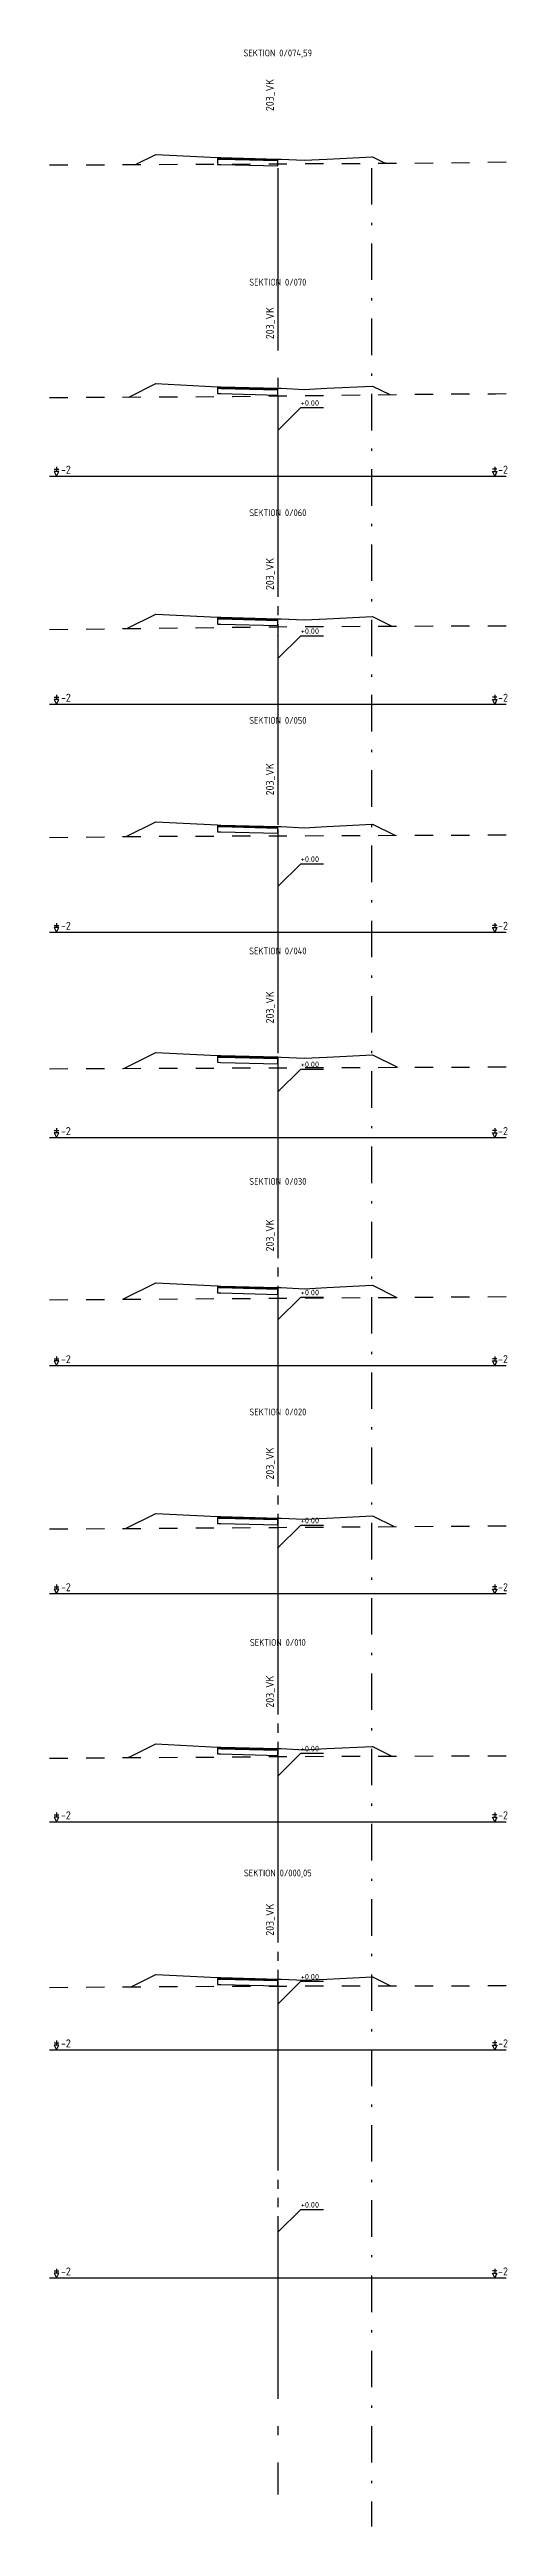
# Model space of a CAD drawing. Header units: metres. Extents: x 117388 to 123031, y 6148214 to 6150604.
# Drawn here: x 117775.3 to 117795.4, y 6149717.6 to 6149826.2 of the extents above; entities that cross this region are included whole.
import ezdxf
from ezdxf.enums import TextEntityAlignment as Align

# ---------------------------------------------------------------- set-up
doc = ezdxf.new("R2010")
doc.units = ezdxf.units.M
doc.header["$LTSCALE"] = 0.4
for name, pattern in [('AA_DASHED_2', [4, 2, -2]), ('CENTRUMLINJE', [27, 20, -3, 1, -3]), ('DASHDOT', [8, 4, -2, 0, -2])]:
    doc.linetypes.add(name, pattern=pattern)
for name, color, linetype in [('05_FASTIGHGR', 7, 'DASHDOT'), ('M-37-CL', 1, 'CENTRUMLINJE'), ('M-37-CL_Txt', 1, 'CONTINUOUS'), ('M-37-Mark', 9, 'AA_DASHED_2'), ('M-37-OB_B1', 4, 'CONTINUOUS'), ('M-37-OB_B2', 4, 'CONTINUOUS'), ('M-37-OB_Bi1', 4, 'CONTINUOUS'), ('M-37-OB_Bi2', 4, 'CONTINUOUS'), ('M-37-Profilhojd', 3, 'CONTINUOUS'), ('M-37-Refhojd_Lin', 1, 'CONTINUOUS'), ('M-37-Refhojd_Txt', 1, 'CONTINUOUS'), ('M-37-SektNr', 3, 'CONTINUOUS'), ('M-37-Vag-Overyta', 3, 'CONTINUOUS'), ('M-37-Vag-Slitlager', 4, 'CONTINUOUS'), ('Road_LayerForCsGenerator', 7, 'CONTINUOUS'), ('T19202X', 7, 'CONTINUOUS')]:
    doc.layers.add(name, color=color, linetype=linetype)
doc.layers.add('Non-PlotDot', color=7, linetype='CONTINUOUS', plot=False)
doc.styles.add('P_ISO_25', font='ISO', dxfattribs={"height": 2.5})
doc.styles.add('P_ISO_30', font='ISO', dxfattribs={"height": 3})

msp = doc.modelspace()

# ---------------------------------------------------------------- texts
at = {"layer": 'M-37-CL_Txt', "style": 'P_ISO_30'}
for p in [(117784.97, 6149823.541), (117784.97, 6149813.541), (117784.97, 6149802.541), (117784.97, 6149793.541), (117784.97, 6149783.541), (117784.97, 6149773.541), (117784.97, 6149763.541), (117784.97, 6149753.541), (117784.97, 6149743.541)]:
    msp.add_text('203_VK', height=0.35, rotation=90.01167, dxfattribs=at).set_placement(p, align=Align.MIDDLE_LEFT)
at = {"layer": 'M-37-Profilhojd', "style": 'P_ISO_25'}
for p in [(117786.32, 6149810.619), (117786.32, 6149800.619), (117786.32, 6149790.619), (117786.32, 6149781.619), (117786.32, 6149771.619), (117786.32, 6149761.619), (117786.32, 6149751.619), (117786.32, 6149741.619), (117786.32, 6149731.619)]:
    msp.add_text('+0.00', height=0.25, dxfattribs=at).set_placement(p)
at = {"layer": 'M-37-Refhojd_Lin', "style": 'P_ISO_25'}
for p in [(117794.97, 6149807.541), (117794.97, 6149797.541), (117794.97, 6149787.541), (117794.97, 6149778.541), (117794.97, 6149768.541), (117794.97, 6149758.541), (117794.97, 6149748.541), (117794.97, 6149738.541), (117794.97, 6149728.541)]:
    msp.add_text('-2', height=0.35, dxfattribs=at).set_placement(p, align=Align.BOTTOM_LEFT)
at = {"layer": 'M-37-Refhojd_Txt', "style": 'P_ISO_25'}
for p in [(117775.82, 6149807.541), (117775.82, 6149797.541), (117775.82, 6149787.541), (117775.82, 6149778.541), (117775.82, 6149768.541), (117775.82, 6149758.541), (117775.82, 6149748.541), (117775.82, 6149738.541), (117775.82, 6149728.541)]:
    msp.add_text('-2', height=0.35, dxfattribs=at).set_placement(p, align=Align.BOTTOM_LEFT)
at = {"layer": 'M-37-SektNr', "style": 'P_ISO_30'}
for s, p in [('SEKTION 0/074,59', (117785.32, 6149825.94)), ('SEKTION 0/070', (117785.32, 6149815.89)), ('SEKTION 0/060', (117785.32, 6149805.783)), ('SEKTION 0/050', (117785.32, 6149796.676)), ('SEKTION 0/040', (117785.32, 6149786.569)), ('SEKTION 0/030', (117785.32, 6149776.462)), ('SEKTION 0/020', (117785.32, 6149766.355)), ('SEKTION 0/010', (117785.32, 6149756.248)), ('SEKTION 0/000,05', (117785.32, 6149746.141))]:
    msp.add_text(s, height=0.3, dxfattribs=at).set_placement(p, align=Align.CENTER)

# ---------------------------------------------------------------- linework, layer by layer
at = {"layer": '05_FASTIGHGR'}
msp.add_line((117789.42, 6149821.041), (117789.42, 6149717.639), dxfattribs=at)
at = {"layer": 'M-37-CL'}
for p, q in [((117785.32, 6149821.041), (117785.32, 6149798.041)), ((117785.32, 6149811.041), (117785.32, 6149788.041)), ((117785.32, 6149801.041), (117785.32, 6149778.041)), ((117785.32, 6149792.041), (117785.32, 6149769.041)), ((117785.32, 6149782.041), (117785.32, 6149759.041)), ((117785.32, 6149772.041), (117785.32, 6149749.041)), ((117785.32, 6149762.041), (117785.32, 6149739.041)), ((117785.32, 6149752.041), (117785.32, 6149729.041)), ((117785.32, 6149742.041), (117785.32, 6149719.041))]:
    msp.add_line(p, q, dxfattribs=at)
at = {"layer": 'M-37-Mark', "flags": 128}
for points in [[(117775.32, 6149821.18), (117785.32, 6149821.232), (117792.803, 6149821.271), (117795.32, 6149821.324)], [(117775.32, 6149810.986), (117783.351, 6149811.027), (117785.32, 6149811.051), (117792.446, 6149811.138), (117794.859, 6149811.148), (117795.32, 6149811.157)], [(117775.32, 6149800.81), (117785.32, 6149800.932), (117786.105, 6149800.942), (117795.32, 6149800.979)], [(117775.32, 6149791.691), (117779.765, 6149791.745), (117785.32, 6149791.767), (117795.32, 6149791.808)], [(117775.32, 6149781.556), (117785.32, 6149781.596), (117795.32, 6149781.636)], [(117775.32, 6149771.423), (117785.32, 6149771.493), (117795.32, 6149771.563)], [(117775.32, 6149761.374), (117785.32, 6149761.444), (117794.003, 6149761.505), (117795.32, 6149761.506)], [(117775.32, 6149751.326), (117778, 6149751.344), (117785.32, 6149751.395), (117788.614, 6149751.418), (117795.32, 6149751.424)], [(117775.32, 6149741.277), (117782.7, 6149741.328), (117783.251, 6149741.332), (117785.235, 6149741.334), (117785.32, 6149741.334), (117795.32, 6149741.353)]]:
    msp.add_lwpolyline(points, dxfattribs=at)
at = {"layer": 'M-37-OB_B1', "flags": 128}
for points in [[(117779.97, 6149821.641), (117779.97, 6149821.641), (117782.67, 6149821.506), (117782.67, 6149821.436), (117782.82, 6149821.432), (117785.32, 6149821.37), (117785.32, 6149821.41)], [(117779.97, 6149811.592), (117779.97, 6149811.592), (117782.67, 6149811.457), (117782.67, 6149811.387), (117782.82, 6149811.383), (117785.32, 6149811.32), (117785.32, 6149811.36)], [(117779.97, 6149801.485), (117779.97, 6149801.485), (117782.67, 6149801.35), (117782.67, 6149801.28), (117782.82, 6149801.276), (117785.32, 6149801.213), (117785.32, 6149801.253)], [(117779.97, 6149792.377), (117779.97, 6149792.377), (117782.67, 6149792.242), (117782.67, 6149792.172), (117782.82, 6149792.169), (117785.32, 6149792.106), (117785.32, 6149792.146)], [(117779.97, 6149782.27), (117779.97, 6149782.27), (117782.67, 6149782.135), (117782.67, 6149782.065), (117782.82, 6149782.062), (117785.32, 6149781.999), (117785.32, 6149782.039)], [(117779.97, 6149772.163), (117779.97, 6149772.163), (117782.67, 6149772.028), (117782.67, 6149771.958), (117782.82, 6149771.955), (117785.32, 6149771.892), (117785.32, 6149771.932)], [(117779.97, 6149762.056), (117779.97, 6149762.056), (117782.67, 6149761.921), (117782.67, 6149761.851), (117782.82, 6149761.847), (117785.32, 6149761.785), (117785.32, 6149761.825)], [(117779.97, 6149751.949), (117779.97, 6149751.949), (117782.67, 6149751.814), (117782.67, 6149751.744), (117782.82, 6149751.74), (117785.32, 6149751.678), (117785.32, 6149751.718)], [(117779.97, 6149741.843), (117779.97, 6149741.843), (117782.67, 6149741.708), (117782.67, 6149741.638), (117782.82, 6149741.634), (117785.32, 6149741.571), (117785.32, 6149741.611)]]:
    msp.add_lwpolyline(points, dxfattribs=at)
at = {"layer": 'M-37-OB_B2', "flags": 128}
for points in [[(117779.97, 6149821.641), (117779.97, 6149821.641), (117782.67, 6149821.506), (117782.67, 6149821.206), (117782.82, 6149821.202), (117785.32, 6149821.14), (117785.32, 6149821.37)], [(117779.97, 6149811.592), (117779.97, 6149811.592), (117782.67, 6149811.457), (117782.67, 6149811.157), (117782.82, 6149811.153), (117785.32, 6149811.09), (117785.32, 6149811.32)], [(117779.97, 6149801.485), (117779.97, 6149801.485), (117782.67, 6149801.35), (117782.67, 6149801.05), (117782.82, 6149801.046), (117785.32, 6149800.983), (117785.32, 6149801.213)], [(117779.97, 6149792.377), (117779.97, 6149792.377), (117782.67, 6149792.242), (117782.67, 6149791.942), (117782.82, 6149791.939), (117785.32, 6149791.876), (117785.32, 6149792.106)], [(117779.97, 6149782.27), (117779.97, 6149782.27), (117782.67, 6149782.135), (117782.67, 6149781.835), (117782.82, 6149781.832), (117785.32, 6149781.769), (117785.32, 6149781.999)], [(117779.97, 6149772.163), (117779.97, 6149772.163), (117782.67, 6149772.028), (117782.67, 6149771.728), (117782.82, 6149771.725), (117785.32, 6149771.662), (117785.32, 6149771.892)], [(117779.97, 6149762.056), (117779.97, 6149762.056), (117782.67, 6149761.921), (117782.67, 6149761.621), (117782.82, 6149761.617), (117785.32, 6149761.555), (117785.32, 6149761.785)], [(117779.97, 6149751.949), (117779.97, 6149751.949), (117782.67, 6149751.814), (117782.67, 6149751.514), (117782.82, 6149751.51), (117785.32, 6149751.448), (117785.32, 6149751.678)], [(117779.97, 6149741.843), (117779.97, 6149741.843), (117782.67, 6149741.708), (117782.67, 6149741.408), (117782.82, 6149741.404), (117785.32, 6149741.341), (117785.32, 6149741.571)]]:
    msp.add_lwpolyline(points, dxfattribs=at)
at = {"layer": 'M-37-OB_Bi1', "flags": 128}
for points in [[(117779.97, 6149821.641), (117779.97, 6149821.641), (117782.67, 6149821.506), (117782.67, 6149821.476), (117782.82, 6149821.472), (117785.32, 6149821.41), (117785.32, 6149821.44)], [(117779.97, 6149811.592), (117779.97, 6149811.592), (117782.67, 6149811.457), (117782.67, 6149811.427), (117782.82, 6149811.423), (117785.32, 6149811.36), (117785.32, 6149811.39)], [(117779.97, 6149801.485), (117779.97, 6149801.485), (117782.67, 6149801.35), (117782.67, 6149801.32), (117782.82, 6149801.316), (117785.32, 6149801.253), (117785.32, 6149801.283)], [(117779.97, 6149792.377), (117779.97, 6149792.377), (117782.67, 6149792.242), (117782.67, 6149792.212), (117782.82, 6149792.209), (117785.32, 6149792.146), (117785.32, 6149792.176)], [(117779.97, 6149782.27), (117779.97, 6149782.27), (117782.67, 6149782.135), (117782.67, 6149782.105), (117782.82, 6149782.102), (117785.32, 6149782.039), (117785.32, 6149782.069)], [(117779.97, 6149772.163), (117779.97, 6149772.163), (117782.67, 6149772.028), (117782.67, 6149771.998), (117782.82, 6149771.995), (117785.32, 6149771.932), (117785.32, 6149771.962)], [(117779.97, 6149762.056), (117779.97, 6149762.056), (117782.67, 6149761.921), (117782.67, 6149761.891), (117782.82, 6149761.887), (117785.32, 6149761.825), (117785.32, 6149761.855)], [(117779.97, 6149751.949), (117779.97, 6149751.949), (117782.67, 6149751.814), (117782.67, 6149751.784), (117782.82, 6149751.78), (117785.32, 6149751.718), (117785.32, 6149751.748)], [(117779.97, 6149741.843), (117779.97, 6149741.843), (117782.67, 6149741.708), (117782.67, 6149741.678), (117782.82, 6149741.674), (117785.32, 6149741.611), (117785.32, 6149741.641)]]:
    msp.add_lwpolyline(points, dxfattribs=at)
at = {"layer": 'M-37-OB_Bi2', "flags": 128}
for points in [[(117779.97, 6149821.641), (117779.97, 6149821.641), (117782.67, 6149821.506), (117782.67, 6149821.476), (117782.82, 6149821.472), (117785.32, 6149821.41), (117785.32, 6149821.44)], [(117779.97, 6149811.592), (117779.97, 6149811.592), (117782.67, 6149811.457), (117782.67, 6149811.427), (117782.82, 6149811.423), (117785.32, 6149811.36), (117785.32, 6149811.39)], [(117779.97, 6149801.485), (117779.97, 6149801.485), (117782.67, 6149801.35), (117782.67, 6149801.32), (117782.82, 6149801.316), (117785.32, 6149801.253), (117785.32, 6149801.283)], [(117779.97, 6149792.377), (117779.97, 6149792.377), (117782.67, 6149792.242), (117782.67, 6149792.212), (117782.82, 6149792.209), (117785.32, 6149792.146), (117785.32, 6149792.176)], [(117779.97, 6149782.27), (117779.97, 6149782.27), (117782.67, 6149782.135), (117782.67, 6149782.105), (117782.82, 6149782.102), (117785.32, 6149782.039), (117785.32, 6149782.069)], [(117779.97, 6149772.163), (117779.97, 6149772.163), (117782.67, 6149772.028), (117782.67, 6149771.998), (117782.82, 6149771.995), (117785.32, 6149771.932), (117785.32, 6149771.962)], [(117779.97, 6149762.056), (117779.97, 6149762.056), (117782.67, 6149761.921), (117782.67, 6149761.891), (117782.82, 6149761.887), (117785.32, 6149761.825), (117785.32, 6149761.855)], [(117779.97, 6149751.949), (117779.97, 6149751.949), (117782.67, 6149751.814), (117782.67, 6149751.784), (117782.82, 6149751.78), (117785.32, 6149751.718), (117785.32, 6149751.748)], [(117779.97, 6149741.843), (117779.97, 6149741.843), (117782.67, 6149741.708), (117782.67, 6149741.678), (117782.82, 6149741.674), (117785.32, 6149741.611), (117785.32, 6149741.641)]]:
    msp.add_lwpolyline(points, dxfattribs=at)
at = {"layer": 'M-37-Profilhojd', "color": 1}
for points in [[(117785.32, 6149809.541), (117786.32, 6149810.541), (117787.32, 6149810.541)], [(117785.32, 6149799.541), (117786.32, 6149800.541), (117787.32, 6149800.541)], [(117785.32, 6149789.541), (117786.32, 6149790.541), (117787.32, 6149790.541)], [(117785.32, 6149780.541), (117786.32, 6149781.541), (117787.32, 6149781.541)], [(117785.32, 6149770.541), (117786.32, 6149771.541), (117787.32, 6149771.541)], [(117785.32, 6149760.541), (117786.32, 6149761.541), (117787.32, 6149761.541)], [(117785.32, 6149750.541), (117786.32, 6149751.541), (117787.32, 6149751.541)], [(117785.32, 6149740.541), (117786.32, 6149741.541), (117787.32, 6149741.541)], [(117785.32, 6149730.541), (117786.32, 6149731.541), (117787.32, 6149731.541)]]:
    msp.add_lwpolyline(points, dxfattribs=at)
at = {"layer": 'M-37-Refhojd_Lin'}
for p, q in [((117775.52, 6149807.841), (117775.72, 6149807.841)), ((117794.92, 6149807.841), (117794.72, 6149807.841)), ((117775.32, 6149807.541), (117795.32, 6149807.541)), ((117775.32, 6149797.541), (117795.32, 6149797.541)), ((117775.52, 6149797.841), (117775.72, 6149797.841)), ((117794.92, 6149797.841), (117794.72, 6149797.841)), ((117775.32, 6149787.541), (117795.32, 6149787.541)), ((117775.52, 6149787.841), (117775.72, 6149787.841)), ((117794.92, 6149787.841), (117794.72, 6149787.841)), ((117775.32, 6149778.541), (117795.32, 6149778.541)), ((117775.52, 6149778.841), (117775.72, 6149778.841)), ((117794.92, 6149778.841), (117794.72, 6149778.841)), ((117775.52, 6149768.841), (117775.72, 6149768.841)), ((117794.92, 6149768.841), (117794.72, 6149768.841)), ((117775.32, 6149768.541), (117795.32, 6149768.541)), ((117775.32, 6149758.541), (117795.32, 6149758.541)), ((117775.52, 6149758.841), (117775.72, 6149758.841)), ((117794.92, 6149758.841), (117794.72, 6149758.841)), ((117775.32, 6149748.541), (117795.32, 6149748.541)), ((117775.52, 6149748.841), (117775.72, 6149748.841)), ((117794.92, 6149748.841), (117794.72, 6149748.841)), ((117775.32, 6149738.541), (117795.32, 6149738.541)), ((117775.52, 6149738.841), (117775.72, 6149738.841)), ((117794.92, 6149738.841), (117794.72, 6149738.841)), ((117775.32, 6149728.541), (117795.32, 6149728.541)), ((117775.52, 6149728.841), (117775.72, 6149728.841)), ((117794.92, 6149728.841), (117794.72, 6149728.841))]:
    msp.add_line(p, q, dxfattribs=at)
for points in [[(117775.62, 6149807.941), (117775.62, 6149807.741), (117775.52, 6149807.741), (117775.62, 6149807.541), (117775.72, 6149807.741), (117775.62, 6149807.741)], [(117794.82, 6149807.941), (117794.82, 6149807.741), (117794.92, 6149807.741), (117794.82, 6149807.541), (117794.72, 6149807.741), (117794.82, 6149807.741)], [(117775.62, 6149797.941), (117775.62, 6149797.741), (117775.52, 6149797.741), (117775.62, 6149797.541), (117775.72, 6149797.741), (117775.62, 6149797.741)], [(117794.82, 6149797.941), (117794.82, 6149797.741), (117794.92, 6149797.741), (117794.82, 6149797.541), (117794.72, 6149797.741), (117794.82, 6149797.741)], [(117775.62, 6149787.941), (117775.62, 6149787.741), (117775.52, 6149787.741), (117775.62, 6149787.541), (117775.72, 6149787.741), (117775.62, 6149787.741)], [(117794.82, 6149787.941), (117794.82, 6149787.741), (117794.92, 6149787.741), (117794.82, 6149787.541), (117794.72, 6149787.741), (117794.82, 6149787.741)], [(117775.62, 6149778.941), (117775.62, 6149778.741), (117775.52, 6149778.741), (117775.62, 6149778.541), (117775.72, 6149778.741), (117775.62, 6149778.741)], [(117794.82, 6149778.941), (117794.82, 6149778.741), (117794.92, 6149778.741), (117794.82, 6149778.541), (117794.72, 6149778.741), (117794.82, 6149778.741)], [(117775.62, 6149768.941), (117775.62, 6149768.741), (117775.52, 6149768.741), (117775.62, 6149768.541), (117775.72, 6149768.741), (117775.62, 6149768.741)], [(117794.82, 6149768.941), (117794.82, 6149768.741), (117794.92, 6149768.741), (117794.82, 6149768.541), (117794.72, 6149768.741), (117794.82, 6149768.741)], [(117775.62, 6149758.941), (117775.62, 6149758.741), (117775.52, 6149758.741), (117775.62, 6149758.541), (117775.72, 6149758.741), (117775.62, 6149758.741)], [(117794.82, 6149758.941), (117794.82, 6149758.741), (117794.92, 6149758.741), (117794.82, 6149758.541), (117794.72, 6149758.741), (117794.82, 6149758.741)], [(117775.62, 6149748.941), (117775.62, 6149748.741), (117775.52, 6149748.741), (117775.62, 6149748.541), (117775.72, 6149748.741), (117775.62, 6149748.741)], [(117794.82, 6149748.941), (117794.82, 6149748.741), (117794.92, 6149748.741), (117794.82, 6149748.541), (117794.72, 6149748.741), (117794.82, 6149748.741)], [(117775.62, 6149738.941), (117775.62, 6149738.741), (117775.52, 6149738.741), (117775.62, 6149738.541), (117775.72, 6149738.741), (117775.62, 6149738.741)], [(117794.82, 6149738.941), (117794.82, 6149738.741), (117794.92, 6149738.741), (117794.82, 6149738.541), (117794.72, 6149738.741), (117794.82, 6149738.741)], [(117775.62, 6149728.941), (117775.62, 6149728.741), (117775.52, 6149728.741), (117775.62, 6149728.541), (117775.72, 6149728.741), (117775.62, 6149728.741)], [(117794.82, 6149728.941), (117794.82, 6149728.741), (117794.92, 6149728.741), (117794.82, 6149728.541), (117794.72, 6149728.741), (117794.82, 6149728.741)]]:
    msp.add_lwpolyline(points, dxfattribs=at)
at = {"layer": 'M-37-Vag-Overyta', "flags": 128}
for points in [[(117779.088, 6149821.2), (117779.97, 6149821.641), (117782.67, 6149821.506), (117782.82, 6149821.502), (117785.32, 6149821.44), (117785.47, 6149821.436), (117786.47, 6149821.386), (117787.47, 6149821.436), (117789.47, 6149821.536), (117790.028, 6149821.257)], [(117778.794, 6149811.004), (117779.97, 6149811.592), (117782.67, 6149811.457), (117782.82, 6149811.453), (117785.32, 6149811.39), (117785.47, 6149811.387), (117786.47, 6149811.337), (117787.47, 6149811.387), (117789.47, 6149811.487), (117790.221, 6149811.111)], [(117778.704, 6149800.851), (117779.97, 6149801.485), (117782.67, 6149801.35), (117782.82, 6149801.346), (117785.32, 6149801.283), (117785.47, 6149801.28), (117786.47, 6149801.23), (117787.47, 6149801.28), (117789.47, 6149801.38), (117790.312, 6149800.959)], [(117778.679, 6149791.732), (117779.97, 6149792.377), (117782.67, 6149792.242), (117782.82, 6149792.239), (117785.32, 6149792.176), (117785.47, 6149792.172), (117786.47, 6149792.122), (117787.47, 6149792.172), (117789.47, 6149792.272), (117790.439, 6149791.788)], [(117778.567, 6149781.569), (117779.97, 6149782.27), (117782.67, 6149782.135), (117782.82, 6149782.132), (117785.32, 6149782.069), (117785.47, 6149782.065), (117786.47, 6149782.015), (117787.47, 6149782.065), (117789.47, 6149782.165), (117790.567, 6149781.617)], [(117778.535, 6149771.446), (117779.97, 6149772.163), (117782.67, 6149772.028), (117782.82, 6149772.025), (117785.32, 6149771.962), (117785.47, 6149771.958), (117786.47, 6149771.908), (117787.47, 6149771.958), (117789.47, 6149772.058), (117790.528, 6149771.53)], [(117778.652, 6149761.397), (117779.97, 6149762.056), (117782.67, 6149761.921), (117782.82, 6149761.917), (117785.32, 6149761.855), (117785.47, 6149761.851), (117786.47, 6149761.801), (117787.47, 6149761.851), (117789.47, 6149761.951), (117790.413, 6149761.48)], [(117778.771, 6149751.35), (117779.97, 6149751.949), (117782.67, 6149751.814), (117782.82, 6149751.81), (117785.32, 6149751.748), (117785.47, 6149751.744), (117786.47, 6149751.694), (117787.47, 6149751.744), (117789.47, 6149751.844), (117790.319, 6149751.42)], [(117778.889, 6149741.302), (117779.97, 6149741.843), (117782.67, 6149741.708), (117782.82, 6149741.704), (117785.32, 6149741.641), (117785.47, 6149741.638), (117786.47, 6149741.588), (117787.47, 6149741.638), (117789.47, 6149741.738), (117790.258, 6149741.344)]]:
    msp.add_lwpolyline(points, dxfattribs=at)
at = {"layer": 'M-37-Vag-Slitlager', "flags": 128}
for points in [[(117779.97, 6149821.641), (117779.97, 6149821.641), (117782.67, 6149821.506), (117782.67, 6149821.476), (117782.82, 6149821.472), (117785.32, 6149821.41), (117785.32, 6149821.44)], [(117779.97, 6149811.592), (117779.97, 6149811.592), (117782.67, 6149811.457), (117782.67, 6149811.427), (117782.82, 6149811.423), (117785.32, 6149811.36), (117785.32, 6149811.39)], [(117779.97, 6149801.485), (117779.97, 6149801.485), (117782.67, 6149801.35), (117782.67, 6149801.32), (117782.82, 6149801.316), (117785.32, 6149801.253), (117785.32, 6149801.283)], [(117779.97, 6149792.377), (117779.97, 6149792.377), (117782.67, 6149792.242), (117782.67, 6149792.212), (117782.82, 6149792.209), (117785.32, 6149792.146), (117785.32, 6149792.176)], [(117779.97, 6149782.27), (117779.97, 6149782.27), (117782.67, 6149782.135), (117782.67, 6149782.105), (117782.82, 6149782.102), (117785.32, 6149782.039), (117785.32, 6149782.069)], [(117779.97, 6149772.163), (117779.97, 6149772.163), (117782.67, 6149772.028), (117782.67, 6149771.998), (117782.82, 6149771.995), (117785.32, 6149771.932), (117785.32, 6149771.962)], [(117779.97, 6149762.056), (117779.97, 6149762.056), (117782.67, 6149761.921), (117782.67, 6149761.891), (117782.82, 6149761.887), (117785.32, 6149761.825), (117785.32, 6149761.855)], [(117779.97, 6149751.949), (117779.97, 6149751.949), (117782.67, 6149751.814), (117782.67, 6149751.784), (117782.82, 6149751.78), (117785.32, 6149751.718), (117785.32, 6149751.748)], [(117779.97, 6149741.843), (117779.97, 6149741.843), (117782.67, 6149741.708), (117782.67, 6149741.678), (117782.82, 6149741.674), (117785.32, 6149741.611), (117785.32, 6149741.641)]]:
    msp.add_lwpolyline(points, dxfattribs=at)
at = {"layer": 'Non-PlotDot'}
for centre in [(117779.088, 6149821.2), (117779.97, 6149821.641), (117782.67, 6149821.506), (117782.82, 6149821.502), (117785.32, 6149821.44), (117785.47, 6149821.436), (117786.47, 6149821.386), (117787.47, 6149821.436), (117789.47, 6149821.536), (117790.028, 6149821.257), (117779.97, 6149811.592), (117782.67, 6149811.457), (117782.82, 6149811.453), (117785.32, 6149811.39), (117785.47, 6149811.387), (117786.47, 6149811.337), (117787.47, 6149811.387), (117789.47, 6149811.487), (117790.221, 6149811.111), (117778.794, 6149811.004), (117779.97, 6149801.485), (117782.67, 6149801.35), (117782.82, 6149801.346), (117785.32, 6149801.283), (117785.47, 6149801.28), (117787.47, 6149801.28), (117789.47, 6149801.38), (117778.704, 6149800.851), (117786.47, 6149801.23), (117790.312, 6149800.959), (117778.679, 6149791.732), (117779.97, 6149792.377), (117782.67, 6149792.242), (117782.82, 6149792.239), (117785.32, 6149792.176), (117785.47, 6149792.172), (117786.47, 6149792.122), (117787.47, 6149792.172), (117789.47, 6149792.272), (117790.439, 6149791.788), (117779.97, 6149782.27), (117782.67, 6149782.135), (117782.82, 6149782.132), (117785.32, 6149782.069), (117785.47, 6149782.065), (117786.47, 6149782.015), (117787.47, 6149782.065), (117789.47, 6149782.165), (117778.567, 6149781.569), (117790.567, 6149781.617), (117779.97, 6149772.163), (117782.67, 6149772.028), (117782.82, 6149772.025), (117785.32, 6149771.962), (117785.47, 6149771.958), (117787.47, 6149771.958), (117789.47, 6149772.058), (117778.535, 6149771.446), (117786.47, 6149771.908), (117790.528, 6149771.53), (117778.652, 6149761.397), (117779.97, 6149762.056), (117782.67, 6149761.921), (117782.82, 6149761.917), (117785.32, 6149761.855), (117785.47, 6149761.851), (117786.47, 6149761.801), (117787.47, 6149761.851), (117789.47, 6149761.951), (117790.413, 6149761.48), (117778.771, 6149751.35), (117779.97, 6149751.949), (117782.67, 6149751.814), (117782.82, 6149751.81), (117785.32, 6149751.748), (117785.47, 6149751.744), (117786.47, 6149751.694), (117787.47, 6149751.744), (117789.47, 6149751.844), (117790.319, 6149751.42), (117779.97, 6149741.843), (117782.67, 6149741.708), (117782.82, 6149741.704), (117785.32, 6149741.641), (117785.47, 6149741.638), (117786.47, 6149741.588), (117787.47, 6149741.638), (117789.47, 6149741.738), (117778.889, 6149741.302), (117790.258, 6149741.344)]:
    msp.add_circle(centre, 0.001, dxfattribs=at)
at = {"layer": 'Road_LayerForCsGenerator'}
for centre in [(117785.32, 6149820.541), (117785.32, 6149810.541), (117785.32, 6149800.541), (117785.32, 6149790.541), (117785.32, 6149780.541), (117785.32, 6149770.541), (117785.32, 6149760.541), (117785.32, 6149750.541), (117785.32, 6149740.541)]:
    msp.add_circle(centre, 0.001, dxfattribs=at)
at = {"layer": 'T19202X', "color": 7}
for centre in [(117785.32, 6149820.541), (117785.32, 6149810.541), (117785.32, 6149800.541), (117785.32, 6149790.541), (117785.32, 6149780.541), (117785.32, 6149770.541), (117785.32, 6149760.541), (117785.32, 6149750.541), (117785.32, 6149740.541)]:
    msp.add_circle(centre, 0.001, dxfattribs=at)

msp.set_redraw_order([(e.dxf.handle, doc.entitydb.next_handle()) for e in msp.query("TEXT MTEXT ATTDEF DIMENSION ARC_DIMENSION")])  # texts and dimensions are drawn at this point

doc.saveas('drawing.dxf')
